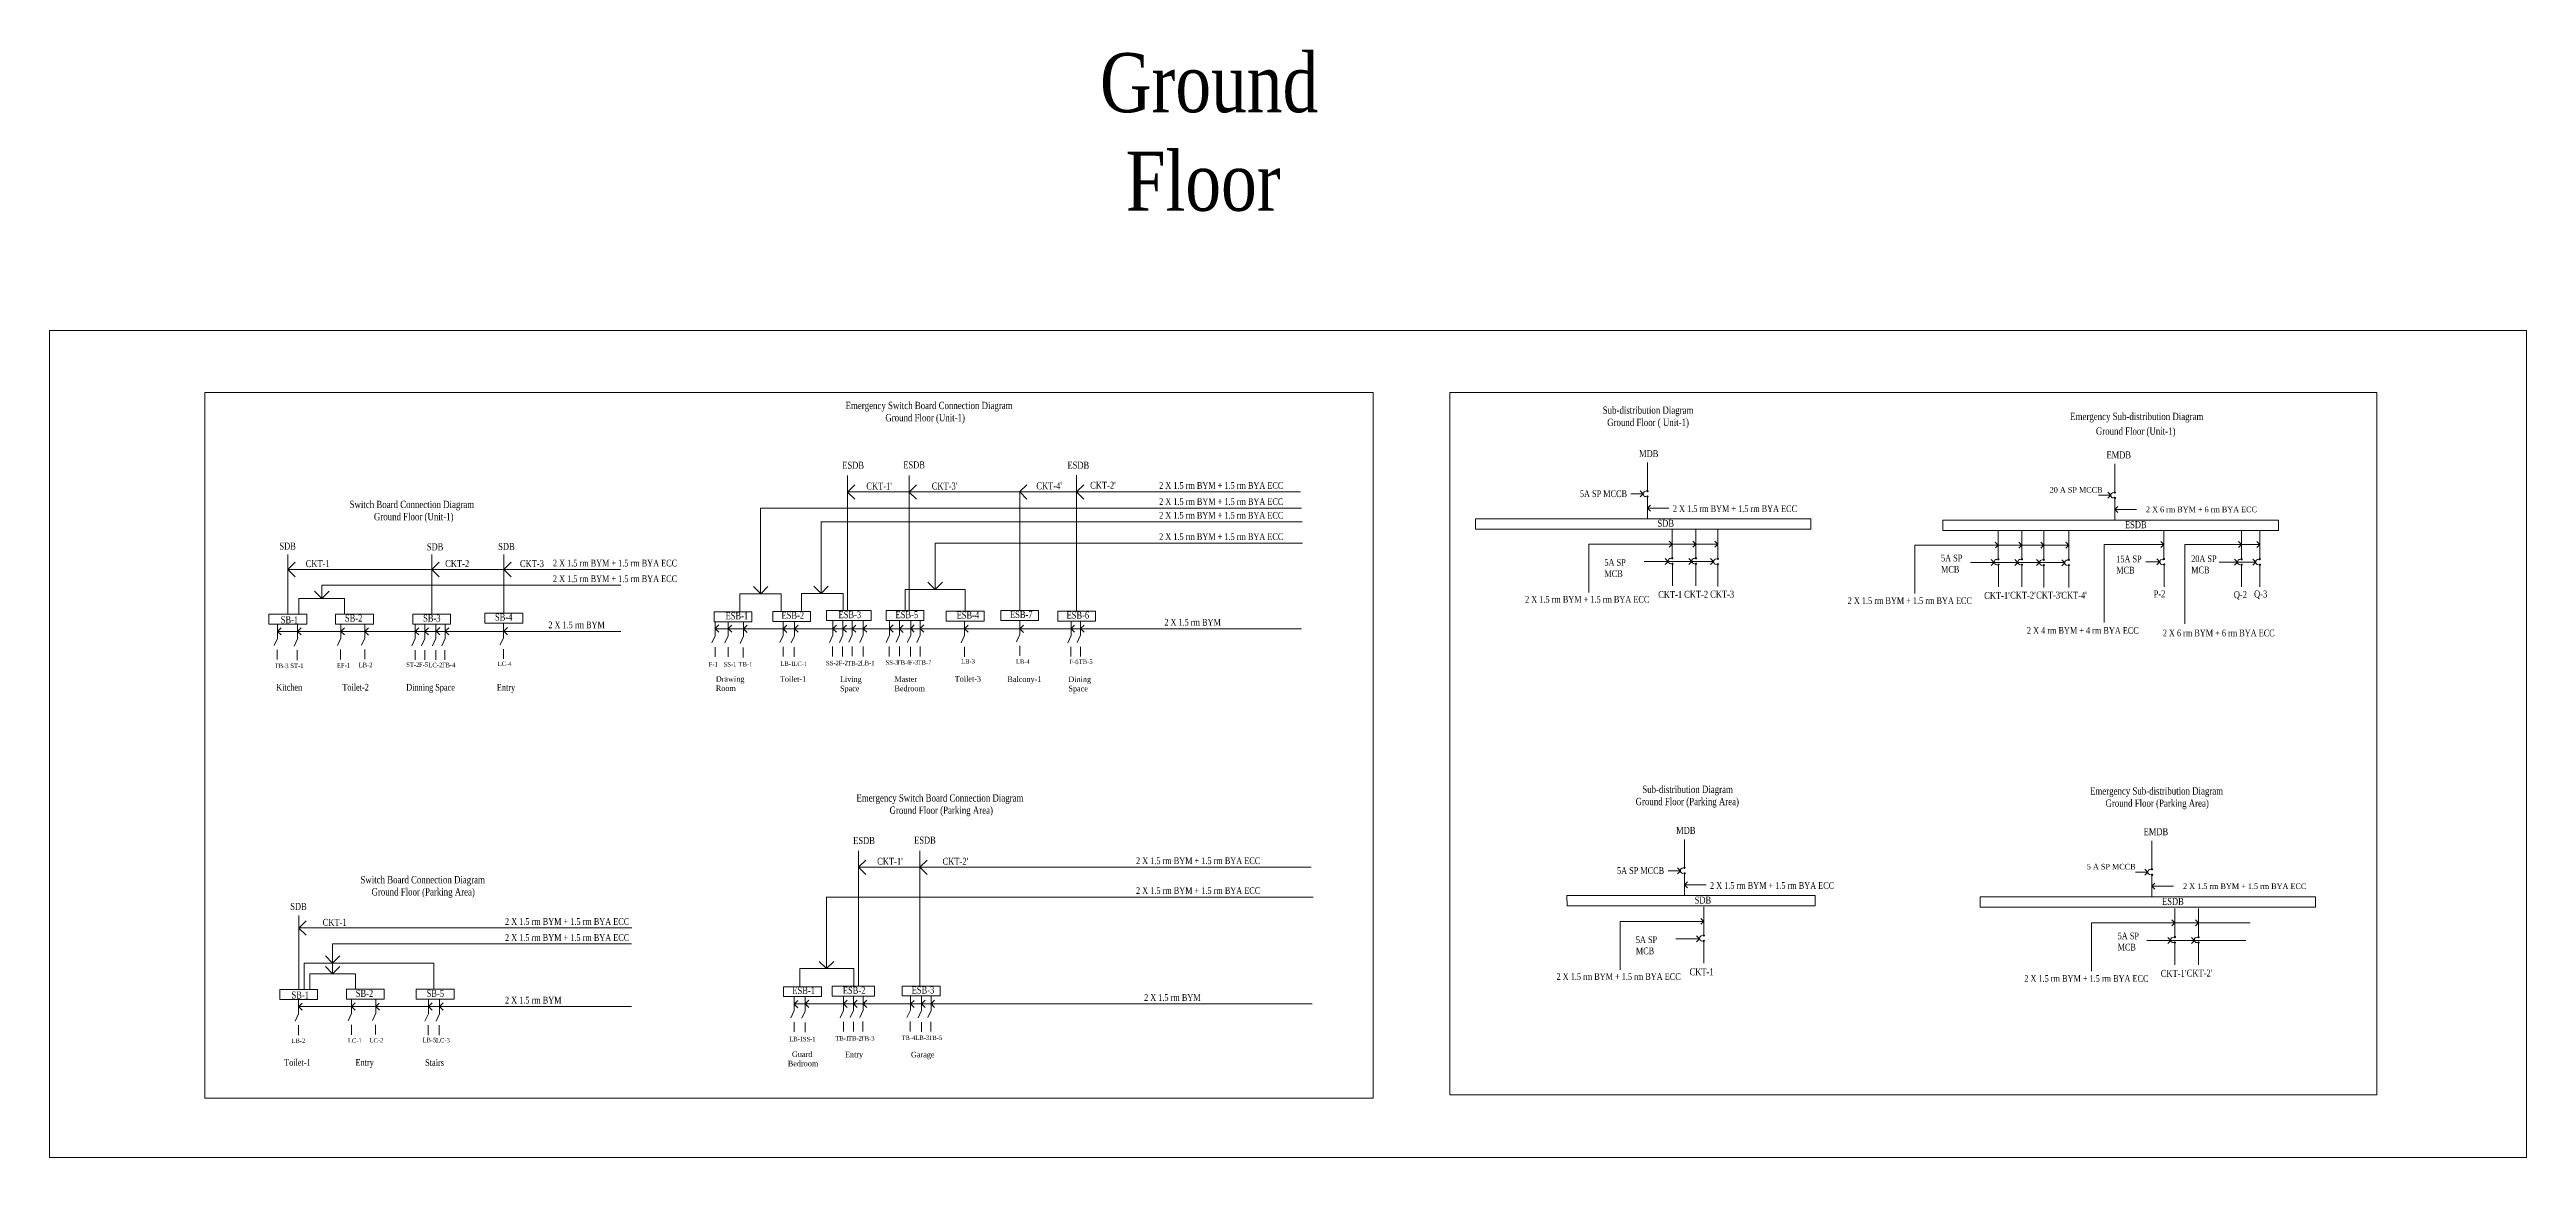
# Model space of a CAD drawing. Header units: inches. Extents: x -13742749 to 88736, y -40897 to 32194776.
# Drawn here: x 13924 to 32929, y -31020 to -22519 of the extents above; entities that cross this region are included whole.
import ezdxf

# ---------------------------------------------------------------- set-up
doc = ezdxf.new("R2010")
doc.units = ezdxf.units.IN
doc.header["$LTSCALE"] = 10
doc.header["$MEASUREMENT"] = 0
doc.linetypes.add('HIDDEN', pattern=[0.375, 0.25, -0.125])
for name, color, linetype, lineweight in [('ESDB_TEXT', 131, 'Continuous', 13), ('SDB_TEXT', 10, 'Continuous', 13), ('Switchboard_Diagram_My', 7, 'Continuous', 13), ('Text_My', 7, 'Continuous', 13)]:
    doc.layers.add(name, color=color, linetype=linetype, lineweight=lineweight)
doc.styles.get("Standard").update_dxf_attribs({"font": 'times.ttf', "width": 0.8})

msp = doc.modelspace()

# ---------------------------------------------------------------- texts
at = {"layer": 'ESDB_TEXT', "linetype": 'ByBlock', "attachment_point": 1}
for s, insert, char_height, width in [('2 X 1.5 rm BYM + 1.5 rm BYA ECC\\P', (22437.79132, -25837.97496), 51.6889078, 963.9761436), ('2 X 1.5 rm BYM + 1.5 rm BYA ECC\\P', (22437.79132, -25961.26258), 51.6889078, 963.9761436), ('2 X 1.5 rm BYM + 1.5 rm BYA ECC\\P', (22437.79132, -26066.64746), 51.6889078, 963.9761436), ('2 X 1.5 rm BYM + 1.5 rm BYA ECC\\P', (22437.79132, -26230.59397), 51.6889078, 963.9761436), ('5A SP\\PMCB', (28437.09664, -26394.92585), 51.688908, 187.9806697), ('15A SP\\PMCB\\P', (29781.35473, -26401.4298), 51.688908, 187.9806697), ('20A SP\\PMCB', (30356.24697, -26399.65539), 51.688908, 187.9806697), ('2 X 1.5 rm BYM + 1.5 rm BYA ECC\\P', (27720.98616, -26721.35332), 51.6889078, 963.9761436), ('2 X 1.5 rm BYM ', (22477.54488, -26887.20167), 51.6889078, 963.9761436), ('2 X 4 rm BYM + 4 rm BYA ECC\\P', (29095.94572, -26950.24903), 51.6889078, 867.810179), ('2 X 6 rm BYM + 6 rm BYA ECC', (30138.49104, -26969.71752), 51.6889078, 867.810179), ('2 X 1.5 rm BYM + 1.5 rm BYA ECC\\P', (22260.56352, -28717.2237), 51.6889078, 963.9761436), ('2 X 1.5 rm BYM + 1.5 rm BYA ECC\\P', (22260.56352, -28945.8962), 51.6889078, 963.9761436), ('5A SP\\PMCB', (29791.89145, -29294.01337), 51.688908, 187.9806697), ('2 X 1.5 rm BYM + 1.5 rm BYA ECC\\P', (29075.78098, -29620.44084), 51.6889078, 963.9761436), ('2 X 1.5 rm BYM ', (22322.34351, -29766.4504), 51.6889078, 963.9761436)]:
    msp.add_mtext(s, dxfattribs=dict(at, insert=insert, char_height=char_height, width=width))
at = {"layer": 'ESDB_TEXT', "linetype": 'ByBlock', "ltscale": 10, "width": 2836.9979988, "attachment_point": 1}
for s, insert, char_height in [('20 A SP MCCB', (29270.55154, -25875.96954), 42.7519621), ('2 X 6 rm BYM + 6 rm BYA ECC', (30009.2837, -26026.19079), 42.7519621), ('Drawing\\PRoom', (19036.36495, -27326.96653), 42.751962), ('Toilet-1', (19527.64191, -27327.12528), 42.751962), ('Living\\PSpace', (19988.91254, -27328.92312), 42.751962), ('Master\\PBedroom', (20406.98793, -27328.19552), 42.751962), ('Toilet-3', (20869.19835, -27326.56307), 42.751962), ('Balcony-1', (21273.71436, -27328.41988), 42.751962), ('Dining\\PSpace', (21741.66469, -27329.55718), 42.751962), ('5 A SP MCCB', (29555.29687, -28766.92495), 42.7519621), ('2 X 1.5 rm BYM + 1.5 rm BYA ECC', (30294.02903, -28917.14621), 42.7519621), ('  Guard \\PBedroom', (19588.99716, -30206.37402), 42.751962), ('Entry', (20027.27152, -30208.17185), 42.751962), ('Garage', (20533.27602, -30209.12896), 42.751962)]:
    msp.add_mtext(s, dxfattribs=dict(at, insert=insert, char_height=char_height))
at = {"layer": 'SDB_TEXT', "linetype": 'ByBlock', "ltscale": 10, "width": 1913.0686274, "attachment_point": 1}
for s, insert, char_height in [('5A SP MCCB', (25666.07616, -25901.36988), 51.688908), ('2 X 1.5 rm BYM + 1.5 rm BYA ECC', (26379.41715, -26016.2063), 51.6889078), ('2 X 1.5 rm BYM + 1.5 rm BYA ECC', (17786.68003, -26433.56122), 51.6889078), ('2 X 1.5 rm BYM + 1.5 rm BYA ECC', (17786.71373, -26553.6918), 51.6889078), ('5A SP\\PMCB', (25854.30543, -26428.3044), 51.688908), ('2 X 1.5 rm BYM + 1.5 rm BYA ECC', (25245.69664, -26711.27879), 51.6889078), ('2 X 1.5 rm BYM ', (17751.51764, -26907.65328), 51.6889078), ('Kitchen', (15662.80891, -27385.9512), 51.688908), ('Toilet-2', (16170.80095, -27385.9242), 51.688908), ('Dinning Space', (16661.11793, -27386.28271), 51.6889078), ('Entry', (17356.47207, -27387.32698), 51.688908), ('5A SP MCCB', (25950.82149, -28792.3253), 51.688908), ('2 X 1.5 rm BYM + 1.5 rm BYA ECC', (26664.16248, -28907.16172), 51.6889078), ('2 X 1.5 rm BYM + 1.5 rm BYA ECC', (17419.03962, -29183.25716), 51.6889078), ('2 X 1.5 rm BYM + 1.5 rm BYA ECC', (17419.03962, -29306.43611), 51.6889078), ('5A SP\\PMCB', (26095.25374, -29322.79571), 51.688908), ('2 X 1.5 rm BYM + 1.5 rm BYA ECC', (25486.64495, -29605.7701), 51.6889078), ('2 X 1.5 rm BYM ', (17419.04937, -29786.9108), 51.6889078), ('Toilet-1', (15724.04722, -30264.38341), 51.688908), ('Entry', (16272.34564, -30264.74192), 51.688908), ('Stairs', (16806.41598, -30265.78619), 51.688908)]:
    msp.add_mtext(s, dxfattribs=dict(at, insert=insert, char_height=char_height))
at = {"layer": 'Switchboard_Diagram_My', "linetype": 'HIDDEN', "ltscale": 10, "char_height": 56.1488802, "width": 8180.5550433, "attachment_point": 1}
for s, insert in [('Emergency Switch Board Connection Diagram\\P                  Ground Floor (Unit-1)', (20031.97575, -25221.84235)), ('Sub-distribution Diagram\\P  Ground Floor ( Unit-1)', (25841.53534, -25257.95651)), ('Emergency Sub-distribution Diagram', (29428.1179, -25305.77697)), ('Ground Floor (Unit-1)', (29624.92948, -25418.37557)), ('Switch Board Connection Diagram\\P           Ground Floor (Unit-1)', (16226.60746, -25981.01931)), ('Emergency Switch Board Connection Diagram\\P               Ground Floor (Parking Area)', (20115.1303, -28233.39515)), ('   Sub-distribution Diagram\\PGround Floor (Parking Area)', (26093.61064, -28167.03484)), ('Emergency Sub-distribution Diagram\\P       Ground Floor (Parking Area)', (29579.83522, -28179.70349)), ('Switch Board Connection Diagram\\P     Ground Floor (Parking Area)', (16309.76201, -28860.26804))]:
    msp.add_mtext(s, dxfattribs=dict(at, insert=insert))
at = {"layer": 'Switchboard_Diagram_My', "linetype": 'ByBlock', "ltscale": 10, "attachment_point": 1}
for s, insert, char_height, width in [('MDB', (26120.15448, -25592.51407), 53.808023, 1046.5951689), ('EMDB', (29706.73704, -25602.88037), 53.808023, 1046.5951689), ('ESDB', (20007.18978, -25681.83076), 53.808023, 1046.5951689), ("CKT-1'", (20191.18612, -25841.33741), 53.808023, 1046.5951689), ('ESDB', (20474.58059, -25678.93089), 53.808023, 1046.5951689), ("CKT-3'", (20692.99724, -25841.33741), 53.808023, 1046.5951689), ("CKT-4'", (21495.70857, -25839.78749), 53.808023, 1046.5951689), ('ESDB', (21734.4484, -25681.10043), 53.808023, 1046.5951689), ("CKT-2'", (21908.67097, -25835.46714), 53.808023, 1046.5951689), ('SDB', (26261.49129, -26127.27891), 53.808023, 1046.5951689), ('ESDB', (29848.07386, -26137.64521), 53.808023, 1046.5951689), ('SDB', (15687.88316, -26302.41835), 53.808023, 1046.5951689), ('SDB', (16819.38503, -26307.72198), 53.808023, 1046.5951689), ('SDB', (17366.62214, -26305.29291), 53.808023, 1046.5951689), ('CKT-1', (15889.75381, -26436.60452), 53.808023, 1046.5951689), ('CKT-2', (16959.92643, -26436.21557), 53.808023, 1046.5951689), ('CKT-3', (17533.3312, -26436.21557), 53.808023, 1046.5951689), ('CKT-1', (26266.49894, -26673.873), 53.808023, 1046.5951689), ('CKT-2', (26465.6646, -26671.99853), 53.808023, 1046.5951689), ('CKT-3', (26665.32995, -26670.71108), 53.808023, 1046.5951689), ("CKT-1'", (28767.8784, -26681.1338), 53.808023, 1046.5951689), ("CKT-2'", (28967.04406, -26679.25933), 53.808023, 1046.5951689), ("CKT-3'", (29166.70942, -26677.97188), 53.808023, 1046.5951689), ("CKT-4'", (29359.329, -26679.4192), 53.808023, 1046.5951689), ('P-2', (30067.63844, -26668.09921), 53.808023, 1046.5951689), ('Q-2', (30683.29374, -26674.15623), 53.808023, 1046.5951689), ('Q-3', (30838.7744, -26669.25325), 53.808023, 1046.5951689), ('SB-1', (15698.04472, -26867.4184), 53.808023, 1046.5951689), ('SB-2', (16190.7098, -26854.70775), 53.808023, 1046.5951689), ('SB-3', (16790.74715, -26854.70775), 53.808023, 1046.5951689), ('SB-4', (17342.18985, -26847.07798), 53.808023, 1046.5951689), ('ESB-1', (19111.10262, -26836.97204), 53.808023, 1046.5951689), ('ESB-2', (19540.36885, -26832.45814), 53.808023, 1046.5951689), ('ESB-3', (19977.7292, -26828.18638), 53.808023, 1046.5951689), ('ESB-5', (20415.09168, -26828.18638), 53.808023, 1046.5951689), ('ESB-4', (20883.71439, -26831.65238), 53.808023, 1046.5951689), ('ESB-7', (21293.03112, -26826.75547), 53.808023, 1046.5951689), ('ESB-6', (21727.26661, -26831.59511), 53.808023, 1046.5951689), ('TB-3', (15652.29544, -27230.93274), 34.302615, 667.2044202), ('ST-1', (15772.03789, -27229.52566), 34.302615, 667.2044202), ('EF-1', (16130.4884, -27226.60103), 34.302615, 667.2044202), ('LB-2', (16296.26924, -27223.66999), 34.302615, 667.2044202), ('ST-2', (16661.14426, -27221.72656), 34.302615, 667.2044202), ('F-5', (16759.43818, -27221.72656), 34.302615, 667.2044202), ('LC-2', (16831.26653, -27224.38222), 34.302615, 667.2044202), ('TB-4', (16931.5948, -27224.087), 34.302615, 156.1522228), ('LC-4', (17362.64547, -27214.88433), 34.302615, 667.2044202), ('F-1', (18981.74225, -27218.86008), 34.302615, 667.2044202), ('SS-1', (19096.54019, -27219.09042), 34.302615, 667.2044202), ('TB-1', (19210.85393, -27217.8628), 34.302615, 667.2044202), ('LB-1', (19531.66812, -27214.17912), 34.302615, 667.2044202), ('LC-1', (19630.56706, -27215.17809), 34.302615, 667.2044202), ('SS-2', (19881.83536, -27209.41145), 34.302615, 667.2044202), ('F-2', (19979.47709, -27209.02399), 34.302615, 667.2044202), ('TB-2', (20044.8903, -27210.97467), 34.302615, 667.2044202), ('LB-1', (20147.91326, -27209.13441), 34.302615, 667.2044202), ('SS-3', (20339.25784, -27204.90241), 34.302615, 667.2044202), ('TB-6', (20424.31025, -27205.30065), 34.302615, 667.2044202), ('F-3', (20518.65009, -27204.35652), 34.302615, 667.2044202), ('TB-7', (20583.90214, -27204.8231), 34.302615, 667.2044202), ('LB-3', (20918.60143, -27196.3783), 34.302615, 667.2044202), ('LB-4', (21338.60889, -27197.6608), 34.302615, 667.2044202), ('F-6', (21749.16477, -27200.52353), 34.302615, 667.2044202), ('TB-5', (21821.25118, -27198.04046), 34.302615, 667.2044202), ('MDB', (26404.89981, -28483.46949), 53.808023, 1046.5951689), ('EMDB', (29991.48237, -28493.83578), 53.808023, 1046.5951689), ('ESDB', (20090.34433, -28561.07949), 53.808023, 1046.5951689), ('ESDB', (20557.73514, -28558.17963), 53.808023, 1046.5951689), ("CKT-1'", (20274.34067, -28720.58614), 53.808023, 1046.5951689), ("CKT-2'", (20776.15179, -28720.58614), 53.808023, 1046.5951689), ('SDB', (15771.03771, -29066.98673), 53.808023, 1046.5951689), ('SDB', (26546.23662, -29018.23433), 53.808023, 1046.5951689), ('ESDB', (30132.81919, -29028.60062), 53.808023, 1046.5951689), ('CKT-1', (16019.85755, -29188.8794), 53.808023, 1046.5951689), ('CKT-1', (26507.44725, -29568.3643), 53.808023, 1046.5951689), ("CKT-1'", (30122.67322, -29580.22132), 53.808023, 1046.5951689), ("CKT-2'", (30321.83888, -29578.34685), 53.808023, 1046.5951689), ('SB-1', (15781.19927, -29746.66713), 53.808023, 1046.5951689), ('SB-2', (16273.86435, -29733.95648), 53.808023, 1046.5951689), ('SB-5', (16817.30457, -29733.79304), 53.808023, 1046.5951689), ('ESB-1', (19623.5234, -29711.70687), 53.808023, 1046.5951689), ('ESB-2', (20010.49517, -29710.42644), 53.808023, 1046.5951689), ('ESB-3', (20539.12193, -29708.12473), 53.808023, 1046.5951689), ('LB-2', (15780.64115, -30107.10815), 34.302615, 667.2044202), ('LC-1', (16213.64295, -30105.84976), 34.302615, 667.2044202), ('LC-2', (16379.42379, -30102.91872), 34.302615, 667.2044202), ('LB-5', (16785.99561, -30100.81186), 34.302615, 667.2044202), ('LC-3', (16889.21399, -30103.46751), 34.302615, 667.2044202), ('LB-1', (19600.21211, -30093.42785), 34.302615, 667.2044202), ('SS-1', (19704.3627, -30094.42682), 34.302615, 667.2044202), ('TB-1', (19953.17087, -30088.66018), 34.302615, 667.2044202), ('TB-2', (20050.68466, -30088.27272), 34.302615, 667.2044202), ('TB-3', (20148.19845, -30090.2234), 34.302615, 667.2044202), ('TB-4', (20460.6707, -30084.54938), 34.302615, 667.2044202), ('LB-3', (20566.64436, -30083.60526), 34.302615, 667.2044202), ('TB-5', (20667.05669, -30084.07184), 34.302615, 667.2044202)]:
    msp.add_mtext(s, dxfattribs=dict(at, insert=insert, char_height=char_height, width=width))
at = {"layer": 'Text_My', "linetype": 'Continuous', "ltscale": 10, "insert": (21983.92755, -22546.23683), "char_height": 453.6887308, "width": 2191.0130611, "attachment_point": 1}
msp.add_mtext('\\pi-60.63,l60.63,t121.3;Ground     Floor', dxfattribs=at)

# ---------------------------------------------------------------- linework, layer by layer
at = {"layer": 'ESDB_TEXT', "linetype": 'ByBlock', "ltscale": 10}
for p, q in [((26183.80578, -25688.21987), (26183.80578, -25902.82023)), ((29770.38835, -25698.58616), (29770.38835, -25913.18652)), ((26151.94443, -25928.80601), (26058.00881, -25928.80601)), ((26184.06833, -25954.46159), (26184.06833, -26119.6953)), ((29738.527, -25939.17231), (29644.59138, -25939.17231)), ((29770.6509, -25964.82789), (29770.6509, -26130.06159)), ((26184.06833, -26037.07845), (26349.33813, -26037.07845)), ((26375.09951, -26199.22126), (26375.09951, -26416.9541)), ((26556.16613, -26199.60523), (26556.16613, -26417.1242)), ((26723.29786, -26199.44911), (26723.29786, -26421.22336)), ((28876.47898, -26209.61454), (28876.47898, -26424.2149)), ((29057.5456, -26209.78465), (29057.5456, -26424.38501)), ((29224.67733, -26209.61454), (29224.67733, -26424.2149)), ((29417.29691, -26211.06186), (29417.29691, -26425.66222)), ((29770.6509, -26047.44474), (29935.9207, -26047.44474)), ((30147.37263, -26209.61454), (30147.37263, -26424.2149)), ((30743.08257, -26209.78465), (30743.08257, -26424.38501)), ((30883.20097, -26209.78465), (30883.20097, -26424.38501)), ((26723.29786, -26313.92318), (25734.6459, -26313.92318)), ((25734.6459, -26313.92318), (25734.6459, -26685.06696)), ((29416.44925, -26321.18398), (28236.02537, -26321.18398)), ((28236.02537, -26321.18398), (28236.02537, -26692.32776)), ((30147.37263, -26316.91472), (29687.42944, -26316.91472)), ((29687.42944, -26316.91472), (29687.42944, -26914.44269)), ((30743.08257, -26317.08483), (30307.50575, -26317.08483)), ((30307.50575, -26317.08483), (30307.50575, -26925.91299)), ((30742.82715, -26317.08483), (30883.20097, -26317.08483)), ((26691.43888, -26448.00979), (26160.46032, -26448.00979)), ((26375.36206, -26469.70948), (26375.36206, -26634.94318)), ((26556.42868, -26469.87958), (26556.42868, -26635.11329)), ((26723.56041, -26473.97874), (26723.56041, -26639.21244)), ((29385.20164, -26455.27059), (28661.83979, -26455.27059)), ((28876.74153, -26476.97028), (28876.74153, -26642.20398)), ((29057.80815, -26477.14038), (29057.80815, -26642.37409)), ((29224.93988, -26481.23954), (29224.93988, -26646.47324)), ((29417.55946, -26482.68686), (29417.55946, -26647.92056)), ((30115.51128, -26450.20069), (30008.45237, -26450.20069)), ((30147.63518, -26475.85627), (30147.63518, -26641.08997)), ((30711.22122, -26451.4848), (30571.07249, -26451.4848)), ((30851.33962, -26451.4848), (30711.19088, -26451.4848)), ((30743.34512, -26477.14038), (30743.34512, -26642.37409)), ((30883.46352, -26477.14038), (30883.46352, -26642.37409)), ((26468.55111, -28579.17529), (26468.55111, -28793.77564)), ((30055.13368, -28589.54158), (30055.13368, -28804.14194)), ((26436.68977, -28819.76143), (26342.75414, -28819.76143)), ((26468.81366, -28845.41701), (26468.81366, -29010.65072)), ((30023.27233, -28830.12772), (29929.33671, -28830.12772)), ((30055.39623, -28855.78331), (30055.39623, -29021.01701)), ((26468.81366, -28928.03386), (26634.08346, -28928.03386)), ((30055.39623, -28938.40016), (30220.66603, -28938.40016)), ((26615.85973, -29208.41449), (25975.59421, -29208.41449)), ((25975.59421, -29208.41449), (25975.59421, -29579.55827)), ((26616.04782, -29096.84505), (26616.04782, -29311.4454)), ((30579.47214, -29220.2715), (29590.82019, -29220.2715)), ((29590.82019, -29220.2715), (29590.82019, -29591.41529)), ((30231.2738, -29108.70206), (30231.2738, -29323.30242)), ((30412.34042, -29108.87217), (30412.34042, -29323.47253)), ((30579.47214, -29220.2715), (30807.72161, -29220.2715)), ((26584.95132, -29342.50109), (26401.40863, -29342.50109)), ((26616.31037, -29364.20078), (26616.31037, -29529.43449)), ((30547.61316, -29354.35811), (30016.6346, -29354.35811)), ((30231.53635, -29376.0578), (30231.53635, -29541.2915)), ((30412.60297, -29376.2279), (30412.60297, -29541.46161)), ((30547.61079, -29354.67148), (30776.68508, -29355.13687))]:
    msp.add_line(p, q, dxfattribs=at)
for points in [[(24864.87812, -26119.6953), (27439.01549, -26119.6953), (27439.01549, -26199.24825), (24864.87812, -26199.24825)], [(28451.46069, -26130.06159), (31025.59806, -26130.06159), (31025.59806, -26209.61454), (28451.46069, -26209.61454)], [(25566.0935, -29010.65072), (27470.13567, -29010.65072), (27471.96804, -29090.20367), (25568.16763, -29090.20367)], [(28736.20602, -29021.01701), (31310.34339, -29021.01701), (31310.34339, -29100.56996), (28736.20602, -29100.56996)]]:
    msp.add_lwpolyline(points, close=True, dxfattribs=at)
for centre in [(26183.80578, -25907.14285), (26184.36476, -25948.86153), (29770.38835, -25917.50915), (29770.94733, -25959.22782), (26375.09951, -26422.39074), (26375.65849, -26464.10941), (26556.16613, -26422.56084), (26556.72511, -26464.27951), (26723.29786, -26426.66), (26723.85684, -26468.37867), (28876.47898, -26429.65154), (28877.03796, -26471.37021), (29057.5456, -26429.82164), (29058.10458, -26471.54032), (29224.67733, -26433.9208), (29225.23631, -26475.63947), (29416.29787, -26433.43476), (29416.85685, -26475.15343), (30147.37263, -26428.53753), (30147.93161, -26470.2562), (30743.08257, -26429.82164), (30743.64155, -26471.54032), (30883.20097, -26429.82164), (30883.75995, -26471.54032), (26468.55111, -28798.09827), (26469.11009, -28839.81694), (30055.13368, -28808.46457), (30055.69266, -28850.18324), (26616.04782, -29316.88204), (26616.6068, -29358.60072), (30231.2738, -29328.73906), (30231.83278, -29370.45773), (30412.34042, -29328.90916), (30412.8994, -29370.62784)]:
    msp.add_circle(centre, 4.98846, dxfattribs=at)
for centre in [(26172.66939, -25928.80601), (29759.25196, -25939.17231), (26363.96312, -26444.0539), (26545.02974, -26444.224), (26712.16147, -26448.32316), (28865.34259, -26451.3147), (29046.40921, -26451.4848), (29213.54093, -26455.58396), (29406.16052, -26457.03127), (30136.23624, -26450.20069), (30731.94618, -26451.4848), (30872.06458, -26451.4848), (26457.41472, -28819.76143), (30043.99729, -28830.12772), (26604.91143, -29338.5452), (30220.13741, -29350.40222), (30401.20403, -29350.57232)]:
    msp.add_arc(centre, 20.72496, 89.133640239, 269.133640239, dxfattribs=at)
at = {"layer": 'Switchboard_Diagram_My', "linetype": 'ByBlock', "ltscale": 10}
for p, q in [((20047.71388, -26030.33667), (20047.71388, -25788.62)), ((20519.22673, -26030.33667), (20519.22673, -25788.62)), ((21804.36881, -26026.67611), (21804.36881, -25784.95943)), ((20103.50951, -25970.07289), (20047.71342, -25914.40394)), ((20047.71388, -25914.4044), (20103.38283, -25858.60831)), ((20047.71388, -26824.22041), (20047.71388, -26030.33667)), ((20048.11353, -25913.43096), (23522.08155, -25913.43096)), ((20575.02236, -25970.07289), (20519.22627, -25914.40394)), ((20519.22673, -25914.4044), (20574.89568, -25858.60831)), ((20519.22673, -26824.22041), (20519.22673, -26030.33667)), ((21367.33416, -25913.75462), (21423.00311, -25857.95853)), ((21367.93827, -26822.98561), (21367.93827, -25913.50884)), ((21423.78021, -25969.13747), (21367.98412, -25913.46851)), ((21803.71839, -25913.81942), (21859.38734, -25858.02334)), ((21860.16444, -25969.20227), (21804.36835, -25913.53332)), ((21804.36881, -26827.5808), (21804.36881, -26026.67611)), ((26129.15665, -25906.07015), (26151.94443, -25928.80601)), ((26151.94443, -25928.80601), (26129.3585, -25951.44353)), ((26184.06505, -26037.08374), (26206.65098, -26014.44622)), ((29715.73922, -25916.43645), (29738.527, -25939.17231)), ((29738.527, -25939.17231), (29715.94107, -25961.80982)), ((29770.64762, -26047.45004), (29793.23355, -26024.81252)), ((19379.84178, -26694.60467), (19379.84178, -26036.71858)), ((19379.84178, -26036.71858), (23529.68001, -26036.71858)), ((19842.35276, -26142.10346), (23536.10882, -26142.10346)), ((19843.47831, -26691.55365), (19843.47831, -26142.24526)), ((26206.85283, -26059.8196), (26184.06505, -26037.08374)), ((29793.4354, -26070.1859), (29770.64762, -26047.45004)), ((15752.98096, -26509.01721), (15752.98096, -26392.60148)), ((16856.92423, -26510.05089), (16856.92423, -26393.63516)), ((17410.32775, -26510.56907), (17410.32775, -26394.15335)), ((20719.10492, -26662.58547), (20719.10492, -26305.87399)), ((20719.14887, -26306.04997), (23538.1777, -26306.04997)), ((26352.05952, -26290.87751), (26374.8473, -26313.61337)), ((26374.8473, -26313.61337), (26352.26136, -26336.25088)), ((26533.49032, -26290.96423), (26556.2781, -26313.70009)), ((26556.2781, -26313.70009), (26533.69217, -26336.3376)), ((26700.50626, -26291.09431), (26723.29404, -26313.83017)), ((26723.29404, -26313.83017), (26700.7081, -26336.46768)), ((28853.43898, -26298.13831), (28876.22677, -26320.87417)), ((28876.22677, -26320.87417), (28853.64083, -26343.51169)), ((29034.86978, -26298.22503), (29057.65757, -26320.96089)), ((29057.65757, -26320.96089), (29035.07163, -26343.5984)), ((29201.88572, -26298.35511), (29224.67351, -26321.09097)), ((29224.67351, -26321.09097), (29202.08757, -26343.72848)), ((29394.50531, -26299.80243), (29417.29309, -26322.53828)), ((29417.29309, -26322.53828), (29394.70715, -26345.1758)), ((30124.25072, -26294.17257), (30147.0385, -26316.90843)), ((30147.0385, -26316.90843), (30124.45257, -26339.54594)), ((30720.06229, -26294.32599), (30742.85007, -26317.06185)), ((30742.85007, -26317.06185), (30720.26414, -26339.69937)), ((30860.32349, -26294.336), (30883.11128, -26317.07186)), ((30883.11128, -26317.07186), (30860.52534, -26339.70938)), ((15752.98096, -26509.01721), (15808.64991, -26453.22112)), ((15752.98096, -26852.344), (15752.98096, -26509.01721)), ((15752.98096, -26509.01721), (18306.16853, -26509.01721)), ((15808.77705, -26564.68616), (15752.98096, -26509.01721)), ((16856.6055, -26850.43635), (16856.92423, -26510.05089)), ((16912.66886, -26564.50525), (16856.87278, -26508.8363)), ((16856.87324, -26508.83676), (16912.54219, -26453.04067)), ((17466.12338, -26564.6857), (17410.32729, -26509.01675)), ((17410.32775, -26509.01721), (17465.99671, -26453.22112)), ((17410.32775, -26842.80659), (17410.32775, -26510.56907)), ((26320.69745, -26425.2458), (26343.48523, -26447.98166)), ((26343.48523, -26447.98166), (26320.89929, -26470.61917)), ((26502.48396, -26425.18576), (26525.27174, -26447.92162)), ((26525.27174, -26447.92162), (26502.68581, -26470.55914)), ((26668.79694, -26425.33252), (26691.58472, -26448.06837)), ((26691.58472, -26448.06837), (26668.99879, -26470.70589)), ((28822.07691, -26432.5066), (28844.8647, -26455.24246)), ((28844.8647, -26455.24246), (28822.27876, -26477.87997)), ((29003.86343, -26432.44656), (29026.65121, -26455.18242)), ((29026.65121, -26455.18242), (29004.06528, -26477.81994)), ((29170.17641, -26432.59332), (29192.96419, -26455.32918)), ((29192.96419, -26455.32918), (29170.37826, -26477.96669)), ((29362.79599, -26434.04063), (29385.58377, -26456.77649)), ((29385.58377, -26456.77649), (29362.99784, -26479.41401)), ((30092.77855, -26427.46687), (30115.56633, -26450.20273)), ((30115.56633, -26450.20273), (30092.98039, -26472.84025)), ((30688.43767, -26428.71429), (30711.22545, -26451.45015)), ((30711.22545, -26451.45015), (30688.63952, -26474.08767)), ((30828.55607, -26428.71429), (30851.34385, -26451.45015)), ((30851.34385, -26451.45015), (30828.75792, -26474.08767)), ((15838.23904, -26730.34791), (15838.23904, -26852.344)), ((15838.23904, -26730.34791), (16187.72325, -26730.34791)), ((16013.04649, -26730.34706), (15957.2504, -26674.67811)), ((16012.98114, -26629.63973), (18306.38592, -26628.99649)), ((16012.98114, -26730.34791), (16012.98114, -26629.63973)), ((16068.71498, -26674.55143), (16013.04603, -26730.34752)), ((16187.72325, -26850.43635), (16187.72325, -26730.34791)), ((19220.78871, -26832.70065), (19220.78871, -26694.60467)), ((19220.78871, -26694.60467), (19538.89486, -26694.60467)), ((19380.8498, -26694.60383), (19325.05371, -26638.93488)), ((19436.51829, -26638.8082), (19380.84934, -26694.60429)), ((19538.89486, -26694.60467), (19538.89486, -26828.49217)), ((19694.73652, -26829.863), (19694.73652, -26691.76703)), ((19694.73652, -26691.76703), (20012.84267, -26691.76703)), ((19843.46804, -26691.79013), (19787.67195, -26636.12118)), ((19899.13654, -26635.99451), (19843.46758, -26691.79059)), ((20012.84267, -26691.76703), (20012.84267, -26825.65453)), ((20488.36928, -26828.18638), (20488.36928, -26662.58547)), ((20488.36928, -26662.58547), (20949.84055, -26662.58547)), ((20719.85263, -26662.58463), (20664.05654, -26606.91568)), ((20775.52112, -26606.789), (20719.85217, -26662.58509)), ((20949.84055, -26662.58547), (20949.84055, -26827.68641)), ((15673.1818, -26928.63913), (15673.1818, -27037.66049)), ((15673.1818, -26983.14981), (18306.99816, -26983.09794)), ((15701.553, -27011.08368), (15673.65495, -26983.2492)), ((15673.65541, -26983.24966), (15701.48989, -26955.35162)), ((15826.34211, -26931.6993), (15826.34211, -27040.72066)), ((15854.24618, -27010.92869), (15826.34813, -26983.09422)), ((15826.34859, -26983.09468), (15854.18307, -26955.19663)), ((16158.70187, -26927.10946), (16158.70187, -27036.13082)), ((16187.01437, -27010.80664), (16159.11632, -26982.97217)), ((16159.11678, -26982.97263), (16186.95126, -26955.07458)), ((16371.60905, -27011.19798), (16343.71101, -26983.3635)), ((16343.71147, -26983.36396), (16371.54594, -26955.46592)), ((16344.02652, -26925.57895), (16344.02652, -27034.60031)), ((16730.06704, -26930.05574), (16730.06704, -27039.0771)), ((16758.45898, -27010.84151), (16730.56093, -26983.00704)), ((16730.56139, -26983.0075), (16758.39587, -26955.10945)), ((16804.24661, -26930.05574), (16804.24661, -27039.0771)), ((16832.5756, -27010.84151), (16804.67755, -26983.00704)), ((16804.67801, -26983.0075), (16832.51249, -26955.10945)), ((16889.33329, -26930.05574), (16889.33329, -27039.0771)), ((16917.86695, -27010.24094), (16889.96891, -26982.40647)), ((16889.96937, -26982.40693), (16917.80384, -26954.50888)), ((16959.14872, -26930.05574), (16959.14872, -27039.0771)), ((16987.7078, -27010.78146), (16959.80976, -26982.94698)), ((16959.81022, -26982.94744), (16987.6447, -26955.0494)), ((17408.58596, -26923.51774), (17408.58596, -27032.5391)), ((17437.0367, -27010.32231), (17409.13865, -26982.48784)), ((17409.13911, -26982.4883), (17436.97359, -26954.59025)), ((19031.6441, -26908.14699), (19031.6441, -27017.16835)), ((19031.6441, -26962.65767), (23529.68001, -26962.65767)), ((19059.71575, -26990.04853), (19031.8177, -26962.21406)), ((19031.81816, -26962.21452), (19059.65264, -26934.31647)), ((19131.21363, -26908.14699), (19131.21363, -27017.16835)), ((19159.17689, -26990.12893), (19131.27885, -26962.29445)), ((19131.27931, -26962.29491), (19159.11378, -26934.39686)), ((19247.8969, -26911.25525), (19247.8969, -27020.27661)), ((19275.97957, -26990.6643), (19248.08153, -26962.82982)), ((19248.08199, -26962.83028), (19275.91646, -26934.93224)), ((19581.97025, -26991.33993), (19554.0722, -26963.50545)), ((19554.07266, -26963.50591), (19581.90714, -26935.60786)), ((19554.38893, -26905.03872), (19554.38893, -27014.06008)), ((19667.81657, -26990.57364), (19639.91853, -26962.73917)), ((19639.91899, -26962.73963), (19667.75346, -26934.84158)), ((19639.95552, -26908.14699), (19639.95552, -27017.16835)), ((19933.50217, -26903.87205), (19933.50217, -27012.89341)), ((19961.58555, -26990.59075), (19933.68751, -26962.75627)), ((19933.68797, -26962.75673), (19961.52244, -26934.85869)), ((20010.23203, -26903.48459), (20010.23203, -27012.50595)), ((20038.19858, -26990.59075), (20010.30054, -26962.75627)), ((20010.301, -26962.75673), (20038.13547, -26934.85869)), ((20111.22113, -26990.41115), (20083.32309, -26962.57667)), ((20083.32355, -26962.57713), (20111.15802, -26934.67909)), ((20083.35538, -26901.93045), (20083.35538, -27010.95181)), ((20194.7866, -26990.34786), (20166.88855, -26962.51339)), ((20166.88901, -26962.51385), (20194.72349, -26934.6158)), ((20167.25573, -26903.59501), (20167.25573, -27012.61637)), ((20395.92821, -26989.89288), (20368.03017, -26962.05841)), ((20368.03063, -26962.05887), (20395.8651, -26934.16082)), ((20368.06316, -26903.48459), (20368.06316, -27012.50595)), ((20445.85272, -26901.93045), (20445.85272, -27010.95181)), ((20473.91679, -26990.66259), (20446.01874, -26962.82811)), ((20446.0192, -26962.82857), (20473.85368, -26934.93053)), ((20531.41931, -26905.03872), (20531.41931, -27014.06008)), ((20559.3544, -26990.03314), (20531.45636, -26962.19866)), ((20531.45682, -26962.19912), (20559.29129, -26934.30108)), ((20632.21435, -26989.85525), (20604.3163, -26962.02078)), ((20604.31676, -26962.02124), (20632.15124, -26934.12319)), ((20604.54265, -26903.48459), (20604.54265, -27012.50595)), ((20944.41806, -26906.24102), (20944.41806, -27015.26238)), ((20972.50576, -26990.51036), (20944.60772, -26962.67588)), ((20944.60818, -26962.67634), (20972.44265, -26934.7783)), ((21369.83302, -26898.85092), (21369.83302, -27007.87228)), ((21397.84366, -26990.65403), (21369.94561, -26962.81956)), ((21369.94607, -26962.82002), (21397.78055, -26934.92197)), ((21789.59715, -26990.30168), (21761.69911, -26962.46721)), ((21761.69957, -26962.46766), (21789.53405, -26934.56962)), ((21762.07968, -26905.86643), (21762.07968, -27014.88779)), ((21835.20302, -26904.3123), (21835.20302, -27013.33366)), ((21863.2877, -26990.30168), (21835.38966, -26962.46721)), ((21835.39012, -26962.46766), (21863.22459, -26934.56962)), ((15673.1818, -27037.66049), (15647.42119, -27092.85838)), ((15671.92633, -27124.9881), (15671.92633, -27199.95774)), ((15826.34211, -27040.72066), (15800.58151, -27095.91855)), ((15825.08665, -27128.04828), (15825.08665, -27203.01792)), ((16158.70187, -27036.13082), (16132.94127, -27091.32871)), ((16157.4464, -27123.45844), (16157.4464, -27198.42808)), ((16344.02652, -27034.60031), (16318.26591, -27089.7982)), ((16342.77105, -27121.92793), (16342.77105, -27196.89757)), ((16730.06704, -27039.0771), (16704.30644, -27094.27499)), ((16728.81158, -27126.40471), (16728.81158, -27201.37435)), ((16804.24661, -27039.0771), (16778.48601, -27094.27499)), ((16802.99114, -27126.40471), (16802.99114, -27201.37435)), ((16889.33329, -27039.0771), (16863.57269, -27094.27499)), ((16888.07783, -27126.40471), (16888.07783, -27201.37435)), ((16959.14872, -27039.0771), (16933.38812, -27094.27499)), ((16957.89326, -27126.40471), (16957.89326, -27201.37435)), ((17408.58596, -27032.5391), (17382.82535, -27087.737)), ((17407.33049, -27119.86672), (17407.33049, -27194.83636)), ((19031.6441, -27017.16835), (19005.8835, -27072.36624)), ((19030.38864, -27104.49596), (19030.38864, -27179.4656)), ((19131.21363, -27017.16835), (19105.45302, -27072.36624)), ((19129.95816, -27104.49596), (19129.95816, -27179.4656)), ((19247.8969, -27020.27661), (19222.1363, -27075.47451)), ((19246.64143, -27107.60423), (19246.64143, -27182.57387)), ((19554.38893, -27014.06008), (19528.62833, -27069.25797)), ((19553.13346, -27101.3877), (19553.13346, -27176.35734)), ((19639.95552, -27017.16835), (19614.19492, -27072.36624)), ((19638.70005, -27104.49596), (19638.70005, -27179.4656)), ((19933.50217, -27012.89341), (19907.74156, -27068.0913)), ((19932.2467, -27100.22103), (19932.2467, -27175.19067)), ((20010.23203, -27012.50595), (19984.47143, -27067.70384)), ((20008.97657, -27099.83356), (20008.97657, -27174.8032)), ((20083.35538, -27010.95181), (20057.59477, -27066.1497)), ((20082.09991, -27098.27943), (20082.09991, -27173.24907)), ((20167.25573, -27012.61637), (20141.49513, -27067.81427)), ((20166.00027, -27099.94399), (20166.00027, -27174.91363)), ((20368.06316, -27012.50595), (20342.30256, -27067.70384)), ((20366.80769, -27099.83356), (20366.80769, -27174.8032)), ((20445.85272, -27010.95181), (20420.09212, -27066.1497)), ((20444.59726, -27098.27943), (20444.59726, -27173.24907)), ((20531.41931, -27014.06008), (20505.65871, -27069.25797)), ((20530.16384, -27101.3877), (20530.16384, -27176.35734)), ((20604.54265, -27012.50595), (20578.78205, -27067.70384)), ((20603.28719, -27099.83356), (20603.28719, -27174.8032)), ((20944.41806, -27015.26238), (20918.65746, -27070.46027)), ((20943.16259, -27102.59), (20943.16259, -27177.55964)), ((21369.83302, -27007.87228), (21344.07242, -27063.07017)), ((21368.57755, -27095.1999), (21368.57755, -27170.16954)), ((21762.07968, -27014.88779), (21736.31907, -27070.08568)), ((21760.82421, -27102.21541), (21760.82421, -27177.18505)), ((21835.20302, -27013.33366), (21809.44242, -27068.53155)), ((21833.94756, -27100.66128), (21833.94756, -27175.63092)), ((20130.86843, -28909.58541), (20130.86843, -28667.86873)), ((20602.38128, -28909.58541), (20602.38128, -28667.86873)), ((20186.66406, -28849.32162), (20130.86797, -28793.65267)), ((20130.86843, -28793.65313), (20186.53738, -28737.85704)), ((20131.26808, -28792.6797), (23605.2361, -28792.6797)), ((20658.17691, -28849.32162), (20602.38082, -28793.65267)), ((20602.38128, -28793.65313), (20658.05023, -28737.85704)), ((26413.90198, -28797.02557), (26436.68977, -28819.76143)), ((26436.68977, -28819.76143), (26414.10383, -28842.39894)), ((30000.48455, -28807.39187), (30023.27233, -28830.12772)), ((30023.27233, -28830.12772), (30000.6864, -28852.76524)), ((19885.26661, -29021.35219), (23619.26337, -29021.35219)), ((19885.91079, -29570.5353), (19885.91079, -29021.22692)), ((20130.86843, -29703.46914), (20130.86843, -28909.58541)), ((20602.38128, -29703.46914), (20602.38128, -28909.58541)), ((26468.81038, -28928.03916), (26491.39631, -28905.40164)), ((26491.59816, -28950.77502), (26468.81038, -28928.03916)), ((30055.39295, -28938.40546), (30077.97888, -28915.76794)), ((30078.18073, -28961.14131), (30055.39295, -28938.40546)), ((15836.06299, -29258.71315), (18392.9502, -29258.71315)), ((15836.13551, -29388.26594), (15836.13551, -29164.00794)), ((15837.12898, -29259.25112), (15892.79793, -29203.45504)), ((15892.92507, -29314.92008), (15837.12898, -29259.25112)), ((26593.00782, -29185.36881), (26615.79561, -29208.10467)), ((26615.79561, -29208.10467), (26593.20967, -29230.74219)), ((30208.2338, -29197.22583), (30231.02158, -29219.96169)), ((30231.02158, -29219.96169), (30208.43565, -29242.59921)), ((30389.6646, -29197.31255), (30412.45238, -29220.04841)), ((30412.45238, -29220.04841), (30389.86645, -29242.68593)), ((15836.13551, -29731.59274), (15836.13551, -29388.26594)), ((16095.98369, -29609.57445), (16095.98369, -29381.8921)), ((16095.98369, -29381.8921), (18389.3143, -29381.8921)), ((26561.64575, -29319.7371), (26584.43354, -29342.47296)), ((26584.43354, -29342.47296), (26561.8476, -29365.11048)), ((30176.87173, -29331.59412), (30199.65951, -29354.32998)), ((30199.65951, -29354.32998), (30177.07358, -29376.96749)), ((30358.65824, -29331.53408), (30381.44603, -29354.26994)), ((30381.44603, -29354.26994), (30358.86009, -29376.90746)), ((15876.83627, -29732.19134), (15876.83627, -29528.5301)), ((15876.83627, -29528.5301), (16873.1341, -29528.5301)), ((15921.39359, -29609.59664), (15921.39359, -29731.59274)), ((15921.39359, -29609.59664), (16270.8778, -29609.59664)), ((16096.20104, -29609.5958), (16040.40495, -29553.92684)), ((16096.53902, -29528.85441), (16040.74294, -29473.18545)), ((16151.86953, -29553.80017), (16096.20058, -29609.59626)), ((16152.20752, -29473.05878), (16096.53857, -29528.85487)), ((16270.8778, -29729.68508), (16270.8778, -29609.59664)), ((16873.1341, -29528.5301), (16873.1341, -29729.28138)), ((19681.54359, -29571.01576), (20095.99723, -29571.01576)), ((19681.54359, -29710.33476), (19681.54359, -29571.01576)), ((19885.90052, -29570.77179), (19830.10443, -29515.10284)), ((19941.56902, -29514.97616), (19885.90006, -29570.77225)), ((20095.99723, -29571.01576), (20095.99723, -29704.90326)), ((15834.94537, -29809.28179), (15834.94537, -29918.30315)), ((15835.17717, -29862.97722), (15863.01165, -29835.07918)), ((16241.85642, -29806.3582), (16241.85642, -29915.37956)), ((16242.27133, -29862.22136), (16270.10581, -29834.32331)), ((16426.86602, -29862.6127), (16454.70049, -29834.71465)), ((16427.18107, -29804.82769), (16427.18107, -29913.84905)), ((16830.80404, -29809.14103), (16830.80404, -29918.16239)), ((16831.23544, -29862.09279), (16859.06992, -29834.19475)), ((16915.89072, -29809.14103), (16915.89072, -29918.16239)), ((16916.5268, -29861.49222), (16944.36127, -29833.59418)), ((19637.22721, -29842.75464), (19665.06169, -29814.8566)), ((19637.54348, -29784.28745), (19637.54348, -29893.30881)), ((19723.07354, -29841.98836), (19750.90801, -29814.09032)), ((19723.11007, -29787.39572), (19723.11007, -29896.41708)), ((20016.65672, -29783.12078), (20016.65672, -29892.14214)), ((20016.84252, -29842.00546), (20044.67699, -29814.10742)), ((20093.38658, -29782.73332), (20093.38658, -29891.75468)), ((20093.45555, -29842.00546), (20121.29002, -29814.10742)), ((20166.4781, -29841.82587), (20194.31257, -29813.92782)), ((20166.50993, -29781.17919), (20166.50993, -29890.20055)), ((20529.00727, -29781.17919), (20529.00727, -29890.20055)), ((20529.17375, -29842.0773), (20557.00823, -29814.17926)), ((20614.57386, -29780.46875), (20614.57386, -29893.30881)), ((20614.61137, -29841.44786), (20642.44584, -29813.54981)), ((20687.47131, -29841.26997), (20715.30579, -29813.37193)), ((20687.69721, -29780.23356), (20687.69721, -29891.75468)), ((15834.94537, -29918.30315), (15809.18477, -29973.50104)), ((15833.6899, -30005.63076), (15833.6899, -30080.6004)), ((15834.7725, -29862.39854), (18390.15271, -29862.34667)), ((15863.08135, -29890.07132), (15835.18331, -29862.23684)), ((16241.85642, -29915.37956), (16216.09582, -29970.57745)), ((16240.60095, -30002.70717), (16240.60095, -30077.67681)), ((16270.16892, -29890.05538), (16242.27087, -29862.2209)), ((16427.18107, -29913.84905), (16401.42047, -29969.04694)), ((16425.9256, -30001.17666), (16425.9256, -30076.1463)), ((16454.7636, -29890.44671), (16426.86556, -29862.61224)), ((16830.80404, -29918.16239), (16805.04343, -29973.36028)), ((16829.54857, -30005.49001), (16829.54857, -30080.45965)), ((16859.13302, -29889.92681), (16831.23498, -29862.09234)), ((16915.89072, -29918.16239), (16890.13012, -29973.36028)), ((16914.63526, -30005.49001), (16914.63526, -30080.45965)), ((16944.42438, -29889.32624), (16916.52634, -29861.49177)), ((19637.54348, -29893.30881), (19611.78288, -29948.5067)), ((19636.28801, -29980.63643), (19636.28801, -30055.60607)), ((19665.1248, -29870.58866), (19637.22675, -29842.75418)), ((19637.9128, -29841.9064), (23612.83456, -29841.9064)), ((19723.11007, -29896.41708), (19697.34947, -29951.61497)), ((19721.8546, -29983.7447), (19721.8546, -30058.71434)), ((19750.97112, -29869.82238), (19723.07308, -29841.9879)), ((20016.65672, -29892.14214), (19990.89612, -29947.34004)), ((20015.40125, -29979.46976), (20015.40125, -30054.4394)), ((20044.7401, -29869.83948), (20016.84206, -29842.00501)), ((20093.38658, -29891.75468), (20067.62598, -29946.95257)), ((20092.13112, -29979.0823), (20092.13112, -30054.05194)), ((20121.35313, -29869.83948), (20093.45509, -29842.00501)), ((20166.50993, -29890.20055), (20140.74933, -29945.39844)), ((20165.25446, -29977.52816), (20165.25446, -30052.4978)), ((20194.37568, -29869.65988), (20166.47764, -29841.82541)), ((20529.00727, -29890.20055), (20503.24667, -29945.39844)), ((20527.75181, -29977.52816), (20527.75181, -30052.4978)), ((20557.07134, -29869.91132), (20529.17329, -29842.07684)), ((20614.57386, -29893.30881), (20588.81326, -29948.5067)), ((20613.3184, -29980.63643), (20613.3184, -30055.60607)), ((20642.50895, -29869.28187), (20614.61091, -29841.4474)), ((20687.69721, -29891.75468), (20661.9366, -29946.95257)), ((20686.44174, -29979.0823), (20686.44174, -30054.05194)), ((20715.3689, -29869.10399), (20687.47085, -29841.26951))]:
    msp.add_line(p, q, dxfattribs=at)
for points in [[(13924.3542, -24674.81691), (32928.61504, -24674.81691), (32928.61504, -31019.66831), (13924.3542, -31019.66831)], [(15116.20872, -25151.57969), (24081.19447, -25151.57969), (24081.19447, -30565.65541), (15116.20872, -30565.65541)], [(24668.0869, -25151.57969), (31781.64684, -25151.57969), (31781.64684, -30540.39582), (24668.0869, -30540.39582)], [(15607.86762, -26852.344), (15898.0943, -26852.344), (15898.0943, -26928.63913), (15607.86762, -26928.63913)], [(16119.5832, -26850.43635), (16409.80989, -26850.43635), (16409.80989, -26926.73148), (16119.5832, -26926.73148)], [(16711.49216, -26850.43635), (17001.71885, -26850.43635), (17001.71885, -26926.73148), (16711.49216, -26926.73148)], [(17265.21441, -26842.80659), (17555.4411, -26842.80659), (17555.4411, -26919.10171), (17265.21441, -26919.10171)], [(19022.50234, -26832.70065), (19312.72903, -26832.70065), (19312.72903, -26908.99577), (19022.50234, -26908.99577)], [(19473.63007, -26830.27647), (19763.85675, -26830.27647), (19763.85675, -26906.5716), (19473.63007, -26906.5716)], [(19884.93479, -26824.22041), (20227.38941, -26824.22041), (20227.38941, -26900.51553), (19884.93479, -26900.51553)], [(20343.25594, -26824.22041), (20633.48263, -26824.22041), (20633.48263, -26900.51553), (20343.25594, -26900.51553)], [(20804.72721, -26827.68641), (21094.9539, -26827.68641), (21094.9539, -26903.98154), (20804.72721, -26903.98154)], [(21222.19803, -26822.78951), (21512.42472, -26822.78951), (21512.42472, -26899.08463), (21222.19803, -26899.08463)], [(21660.32847, -26827.62914), (21950.55515, -26827.62914), (21950.55515, -26903.92427), (21660.32847, -26903.92427)], [(15691.02217, -29731.59274), (15981.24885, -29731.59274), (15981.24885, -29807.88786), (15691.02217, -29807.88786)], [(16202.73775, -29729.68508), (16492.96444, -29729.68508), (16492.96444, -29805.98021), (16202.73775, -29805.98021)], [(16738.04959, -29729.52165), (17028.27627, -29729.52165), (17028.27627, -29805.81677), (16738.04959, -29805.81677)], [(19556.78462, -29709.52521), (19847.0113, -29709.52521), (19847.0113, -29785.82033), (19556.78462, -29785.82033)], [(19929.73724, -29705.11278), (20252.98404, -29705.11278), (20252.98404, -29783.01198), (19929.73724, -29783.01198)], [(20467.28619, -29704.15876), (20757.51288, -29704.15876), (20757.51288, -29780.45389), (20467.28619, -29780.45389)]]:
    msp.add_lwpolyline(points, close=True, dxfattribs=at)

msp.set_redraw_order([(e.dxf.handle, doc.entitydb.next_handle()) for e in msp.query("TEXT MTEXT ATTDEF DIMENSION ARC_DIMENSION")])  # texts and dimensions are drawn at this point

doc.saveas('drawing.dxf')
